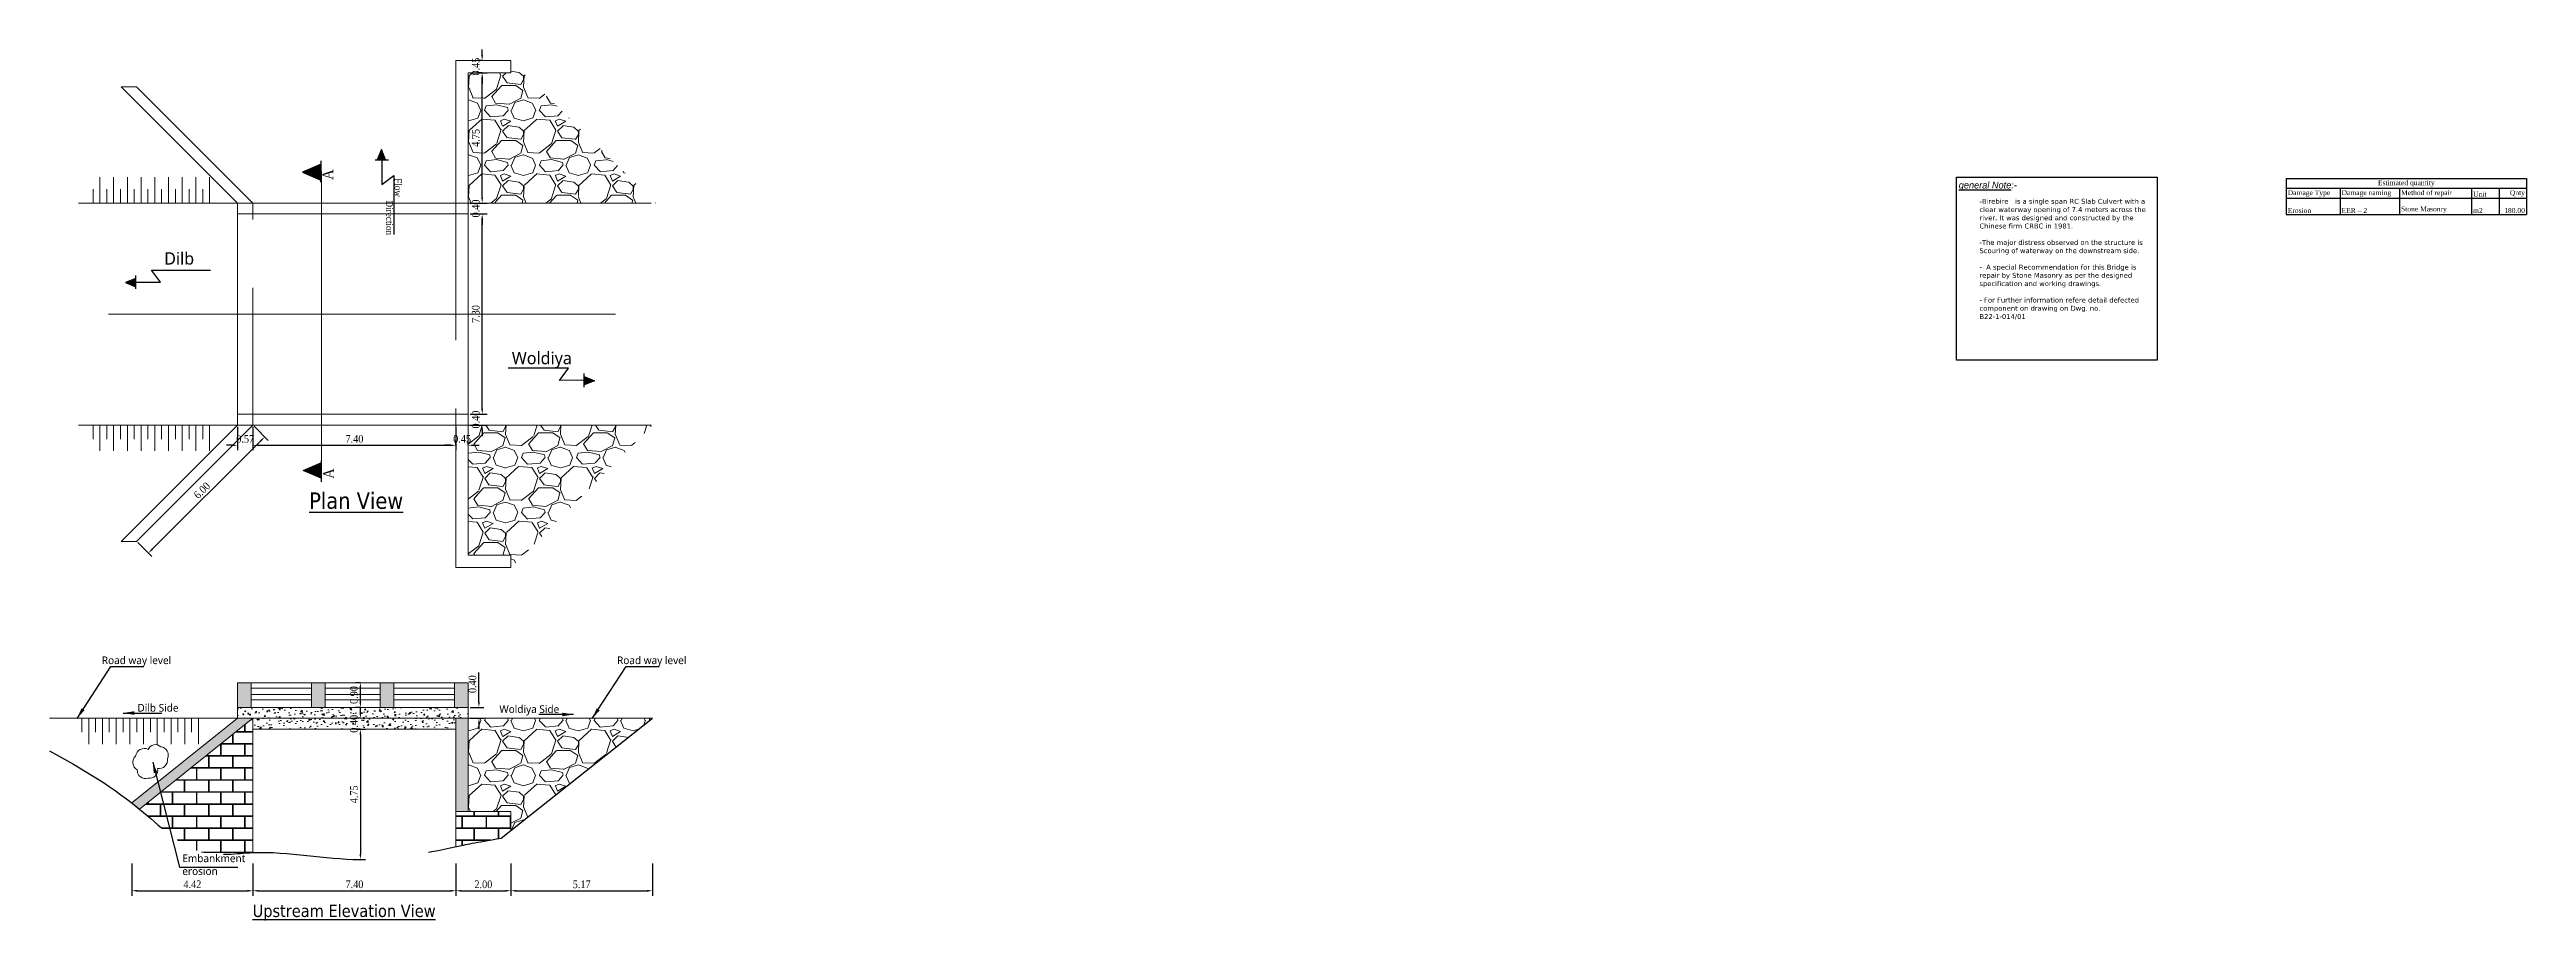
# Model space of a CAD drawing. Header units: inches. Extents: x 47 to 196, y 4 to 73.
# Drawn here: x 47 to 137.3, y 11.4 to 43.1 of the extents above; entities that cross this region are included whole.
import ezdxf

# ---------------------------------------------------------------- set-up
doc = ezdxf.new("R2010")
doc.units = ezdxf.units.IN
doc.header["$MEASUREMENT"] = 0
doc.linetypes.add('CENTER', pattern=[2, 1.25, -0.25, 0.25, -0.25])
doc.linetypes.add('HIDDEN', pattern=[0.375, 0.25, -0.125])
for name, color, linetype, lineweight in [('center line', 251, 'CENTER', 0), ('Damage', 6, 'Continuous', 5), ('dima', 7, 'Continuous', 0), ('hach', 251, 'Continuous', 0), ('hand wall', 5, 'Continuous', 9), ('text', 1, 'Continuous', 0), ('wall', 4, 'Continuous', 13)]:
    doc.layers.add(name, color=color, linetype=linetype, lineweight=lineweight)
for name, color, linetype in [('Direction', 6, 'Continuous'), ('Ground', 3, 'Continuous'), ('Hatch', 8, 'Continuous'), ('SUBSTR', 6, 'Continuous'), ('TEXT2', 7, 'Continuous'), ('TEXTS', 7, 'Continuous')]:
    doc.layers.add(name, color=color, linetype=linetype)
doc.styles.add('BETTY', font='verdana.TTF', dxfattribs={"height": 0.18})
doc.styles.add('ROMANT', font='romant.shx')
doc.styles.get("Standard").update_dxf_attribs({"font": 'GARA.TTF'})
doc.dimstyles.get("Standard").update_dxf_attribs({"dimtxt": 0.28, "dimasz": 0.2, "dimexe": 0.18, "dimexo": 0.0625, "dimgap": 0.09, "dimtad": 1, "dimzin": 0, "dimdsep": 46, "dimtxsty": 'Standard', "dimcen": 0.09, "dimclrd": 253, "dimclre": 23, "dimadec": 0, "dimazin": 0, "dimtfac": 1, "dimtix": 1, "dimtofl": 0, "dimtmove": 0, "dimatfit": 3, "dimfxl": 1, "dimfxlon": 1, "dimtolj": 1, "dimtzin": 0, "dimarcsym": 0})

msp = doc.modelspace()

# ---------------------------------------------------------------- texts
at = {"char_height": 0.18}
for s, insert, width, attachment_point in [('Damage Type', (128.635, 37.772), 1.85185, 7), ('Damage naming', (130.598, 37.772), 2.05556, 7), ('Estimated quantity', (132.959, 38.134), 8.64815, 8), ('Method of repair', (132.765, 37.772), 2.51852, 7), ('Unit', (135.394, 37.772), 0.88889, 7), ('Qnty', (137.283, 37.772), 0.88889, 9), ('Erosion', (128.635, 37.177), 1.85185, 7), ('EER – 2', (130.598, 37.177), 2.05556, 7), ('Stone Masonry ', (132.765, 37.177), 2.51852, 7), ('m2', (135.394, 37.177), 0.88889, 7), ('180.00', (137.283, 37.177), 0.88889, 9)]:
    msp.add_mtext(s, dxfattribs=dict(at, insert=insert, width=width, attachment_point=attachment_point))
at = {"layer": 'hach', "char_height": 0.4, "width": 0.99135, "attachment_point": 1, "rotation": 90}
for insert in [(56.983, 38.387), (57.015, 27.482)]:
    msp.add_mtext('{\\C2;A}', dxfattribs=dict(at, insert=insert))
at = {"layer": 'text', "attachment_point": 1}
for s, insert, char_height, width in [('{\\fSegoe UI|b0|i0|c0|p34;Dilb}', (51.22, 35.745), 0.45, 5.1366), ('{\\fSegoe UI|b0|i0|c0|p34;Woldiya}', (63.893, 32.111), 0.45, 5.1366), ('{\\fSegoe UI|b0|i0|c0|p34;Road way level}', (48.947, 21.002), 0.28, 5.1366), ('{\\fSegoe UI|b0|i0|c0|p34;Road way level}', (67.73, 21.002), 0.28, 5.1366), ('{\\fSegoe UI|b0|i0|c0|p34;Dilb Side}', (50.245, 19.268), 0.28, 5.1366), ('{\\fSegoe UI|b0|i0|c0|p34;Woldiya Side}', (63.44, 19.22), 0.28, 5.1366), ('{\\fSegoe UI|b0|i0|c0|p34;Embankment erosion}', (51.881, 13.777), 0.28, 1.13587)]:
    msp.add_mtext(s, dxfattribs=dict(at, insert=insert, char_height=char_height, width=width))
at = {"layer": 'TEXT2', "insert": (117.397, 37.694), "char_height": 0.18, "width": 6.06611, "attachment_point": 1, "style": 'BETTY'}
msp.add_mtext('-Birebire   is a single span RC Slab Culvert with a clear waterway opening of 7.4 meters across the river. It was designed and constructed by the Chinese firm CRBC in 1981. \\P\\P-The major distress observed on the structure is Scouring of waterway on the downstream side.\\P\\P-  A special Recommendation for this Bridge is repair by Stone Masonry as per the designed specification and working drawings.\\P\\P- For Further information refere detail defected component on drawing on Dwg. no. B22-1-014/01', dxfattribs=at)
at = {"layer": 'TEXT2', "attachment_point": 1}
for s, insert, char_height, width in [('{\\fTahoma|b0|i0|c0|p34;\\LPlan View}', (56.507, 26.985), 0.6, 6.00229), ('{\\fTahoma|b0|i0|c0|p34;\\LUpstream Elevation View}', (54.443, 11.947), 0.45, 9.54985)]:
    msp.add_mtext(s, dxfattribs=dict(at, insert=insert, char_height=char_height, width=width))
at = {"layer": 'TEXTS', "insert": (116.643, 38.323), "char_height": 0.25, "width": 7.90321, "attachment_point": 1, "style": 'ROMANT'}
msp.add_mtext('{\\fAlgerian|b0|i1|c0|p82;\\Lgeneral Note\\l:-}', dxfattribs=at)

# ---------------------------------------------------------------- blocks, each defined once
blk = doc.blocks.new('*D1')
at = {"layer": 'Defpoints', "color": 0}
for p in [(50.039, 15.658), (54.456, 13.845), (54.456, 12.454)]:
    blk.add_point(p, dxfattribs=at)
at = {"layer": 'dima', "color": 23, "lineweight": -2}
for p, q in [((50.039, 13.454), (50.039, 12.274)), ((54.456, 13.454), (54.456, 12.274))]:
    blk.add_line(p, q, dxfattribs=at)
at = {"layer": 'dima', "color": 253, "lineweight": -2}
blk.add_line((50.239, 12.454), (54.256, 12.454), dxfattribs=at)
at = {"layer": 'dima', "color": 253}
for points in [[(50.239, 12.487), (50.239, 12.42), (50.039, 12.454)], [(54.256, 12.487), (54.256, 12.42), (54.456, 12.454)]]:
    blk.add_solid(points, dxfattribs=at)
at = {"layer": 'dima', "color": 0, "insert": (52.248, 12.687), "char_height": 0.28, "attachment_point": 5}
blk.add_mtext('\\A1;4.42', dxfattribs=at)
blk = doc.blocks.new('*D2')
at = {"layer": 'Defpoints', "color": 0}
for p in [(54.456, 13.845), (61.856, 14.062), (61.856, 12.454)]:
    blk.add_point(p, dxfattribs=at)
at = {"layer": 'dima', "color": 23, "lineweight": -2}
for p, q in [((54.456, 13.454), (54.456, 12.274)), ((61.856, 13.454), (61.856, 12.274))]:
    blk.add_line(p, q, dxfattribs=at)
at = {"layer": 'dima', "color": 253, "lineweight": -2}
blk.add_line((54.656, 12.454), (61.656, 12.454), dxfattribs=at)
at = {"layer": 'dima', "color": 253}
for points in [[(54.656, 12.487), (54.656, 12.42), (54.456, 12.454)], [(61.656, 12.487), (61.656, 12.42), (61.856, 12.454)]]:
    blk.add_solid(points, dxfattribs=at)
at = {"layer": 'dima', "color": 0, "insert": (58.156, 12.687), "char_height": 0.28, "attachment_point": 5}
blk.add_mtext('\\A1;7.40', dxfattribs=at)
blk = doc.blocks.new('*D3')
at = {"layer": 'Defpoints', "color": 0}
for p in [(63.856, 14.652), (61.856, 14.062), (63.856, 12.454)]:
    blk.add_point(p, dxfattribs=at)
at = {"layer": 'dima', "color": 23, "lineweight": -2}
for p, q in [((61.856, 13.454), (61.856, 12.274)), ((63.856, 13.454), (63.856, 12.274))]:
    blk.add_line(p, q, dxfattribs=at)
at = {"layer": 'dima', "color": 253, "lineweight": -2}
blk.add_line((62.056, 12.454), (63.656, 12.454), dxfattribs=at)
at = {"layer": 'dima', "color": 253}
for points in [[(62.056, 12.487), (62.056, 12.42), (61.856, 12.454)], [(63.656, 12.487), (63.656, 12.42), (63.856, 12.454)]]:
    blk.add_solid(points, dxfattribs=at)
at = {"layer": 'dima', "color": 0, "insert": (62.856, 12.687), "char_height": 0.28, "attachment_point": 5}
blk.add_mtext('\\A1;2.00', dxfattribs=at)
blk = doc.blocks.new('*D4')
at = {"layer": 'Defpoints', "color": 0}
for p in [(69.024, 18.745), (63.856, 14.652), (69.024, 12.454)]:
    blk.add_point(p, dxfattribs=at)
at = {"layer": 'dima', "color": 23, "lineweight": -2}
for p, q in [((63.856, 13.454), (63.856, 12.274)), ((69.024, 13.454), (69.024, 12.274))]:
    blk.add_line(p, q, dxfattribs=at)
at = {"layer": 'dima', "color": 253, "lineweight": -2}
blk.add_line((64.056, 12.454), (68.824, 12.454), dxfattribs=at)
at = {"layer": 'dima', "color": 253}
for points in [[(64.056, 12.487), (64.056, 12.42), (63.856, 12.454)], [(68.824, 12.487), (68.824, 12.42), (69.024, 12.454)]]:
    blk.add_solid(points, dxfattribs=at)
at = {"layer": 'dima', "color": 0, "insert": (66.44, 12.687), "char_height": 0.28, "attachment_point": 5}
blk.add_mtext('\\A1;5.17', dxfattribs=at)
blk = doc.blocks.new('*D5')
at = {"layer": 'Defpoints', "color": 0}
for p in [(58.156, 18.345), (58.209, 13.596), (58.373, 13.596)]:
    blk.add_point(p, dxfattribs=at)
at = {"layer": 'dima', "color": 23, "lineweight": -2}
for p, q in [((58.219, 18.345), (58.553, 18.345)), ((58.271, 13.596), (58.553, 13.596))]:
    blk.add_line(p, q, dxfattribs=at)
at = {"layer": 'dima', "color": 253, "lineweight": -2}
blk.add_line((58.373, 18.145), (58.373, 13.796), dxfattribs=at)
at = {"layer": 'dima', "color": 253}
for points in [[(58.34, 18.145), (58.406, 18.145), (58.373, 18.345)], [(58.34, 13.796), (58.406, 13.796), (58.373, 13.596)]]:
    blk.add_solid(points, dxfattribs=at)
at = {"layer": 'dima', "color": 0, "insert": (58.139, 15.97), "char_height": 0.28, "attachment_point": 5, "rotation": 90}
blk.add_mtext('\\A1;4.75', dxfattribs=at)
blk = doc.blocks.new('*D6')
at = {"layer": 'Defpoints', "color": 0}
for p in [(58.373, 18.745), (58.373, 18.745), (58.373, 18.345)]:
    blk.add_point(p, dxfattribs=at)
at = {"layer": 'dima', "color": 253, "lineweight": -2}
for p, q in [((58.373, 18.945), (58.373, 19.145)), ((58.373, 18.145), (58.373, 17.945))]:
    blk.add_line(p, q, dxfattribs=at)
at = {"layer": 'dima', "color": 23, "lineweight": -2}
for p, q in [((58.373, 18.745), (58.193, 18.745)), ((58.373, 18.345), (58.193, 18.345))]:
    blk.add_line(p, q, dxfattribs=at)
at = {"layer": 'dima', "color": 253}
for points in [[(58.34, 18.945), (58.406, 18.945), (58.373, 18.745)], [(58.34, 18.145), (58.406, 18.145), (58.373, 18.345)]]:
    blk.add_solid(points, dxfattribs=at)
at = {"layer": 'dima', "color": 0, "insert": (58.14, 18.545), "char_height": 0.28, "attachment_point": 5, "rotation": 90}
blk.add_mtext('\\A1;0.40', dxfattribs=at)
blk = doc.blocks.new('*D7')
at = {"layer": 'Defpoints', "color": 0}
for p in [(58.373, 20.045), (58.373, 20.045), (58.373, 19.145)]:
    blk.add_point(p, dxfattribs=at)
at = {"layer": 'dima', "color": 23, "lineweight": -2}
for p, q in [((58.373, 20.045), (58.193, 20.045)), ((58.373, 19.145), (58.193, 19.145))]:
    blk.add_line(p, q, dxfattribs=at)
at = {"layer": 'dima', "color": 253, "lineweight": -2}
blk.add_line((58.373, 19.345), (58.373, 19.845), dxfattribs=at)
at = {"layer": 'dima', "color": 253}
for points in [[(58.34, 19.845), (58.406, 19.845), (58.373, 20.045)], [(58.34, 19.345), (58.406, 19.345), (58.373, 19.145)]]:
    blk.add_solid(points, dxfattribs=at)
at = {"layer": 'dima', "color": 0, "insert": (58.14, 19.595), "char_height": 0.28, "attachment_point": 5, "rotation": 90}
blk.add_mtext('\\A1;0.90', dxfattribs=at)
blk = doc.blocks.new('*D8')
at = {"layer": 'Defpoints', "color": 0}
for p in [(54.456, 29.443), (54.887, 29.013), (50.214, 25.2)]:
    blk.add_point(p, dxfattribs=at)
at = {"layer": 'dima', "color": 23, "lineweight": -2}
for p, q in [((54.501, 29.399), (55.014, 28.885)), ((50.258, 25.156), (50.771, 24.643))]:
    blk.add_line(p, q, dxfattribs=at)
at = {"layer": 'dima', "color": 253, "lineweight": -2}
blk.add_line((50.785, 24.911), (54.745, 28.871), dxfattribs=at)
at = {"layer": 'dima', "color": 253}
for points in [[(54.722, 28.895), (54.769, 28.848), (54.887, 29.013)], [(50.762, 24.935), (50.809, 24.888), (50.644, 24.77)]]:
    blk.add_solid(points, dxfattribs=at)
at = {"layer": 'dima', "color": 0, "insert": (52.6, 27.056), "char_height": 0.28, "attachment_point": 5, "rotation": 45}
blk.add_mtext('\\A1;6.00', dxfattribs=at)
blk = doc.blocks.new('*D9')
at = {"layer": 'Defpoints', "color": 0}
for p in [(53.891, 29.443), (54.456, 29.443), (54.456, 28.704)]:
    blk.add_point(p, dxfattribs=at)
at = {"layer": 'dima', "color": 23, "lineweight": -2}
for p, q in [((53.891, 29.38), (53.891, 28.524)), ((54.456, 29.38), (54.456, 28.524))]:
    blk.add_line(p, q, dxfattribs=at)
at = {"layer": 'dima', "color": 253, "lineweight": -2}
for p, q in [((53.691, 28.704), (53.491, 28.704)), ((54.656, 28.704), (54.856, 28.704))]:
    blk.add_line(p, q, dxfattribs=at)
at = {"layer": 'dima', "color": 253}
for points in [[(53.691, 28.737), (53.691, 28.671), (53.891, 28.704)], [(54.656, 28.737), (54.656, 28.671), (54.456, 28.704)]]:
    blk.add_solid(points, dxfattribs=at)
at = {"layer": 'dima', "color": 0, "insert": (54.174, 28.937), "char_height": 0.28, "attachment_point": 5}
blk.add_mtext('\\A1;0.57', dxfattribs=at)
blk = doc.blocks.new('*D10')
at = {"layer": 'Defpoints', "color": 0}
for p in [(54.456, 29.443), (61.856, 29.443), (61.856, 28.704)]:
    blk.add_point(p, dxfattribs=at)
at = {"layer": 'dima', "color": 23, "lineweight": -2}
for p, q in [((54.456, 29.38), (54.456, 28.524)), ((61.856, 29.38), (61.856, 28.524))]:
    blk.add_line(p, q, dxfattribs=at)
at = {"layer": 'dima', "color": 253, "lineweight": -2}
blk.add_line((54.656, 28.704), (61.656, 28.704), dxfattribs=at)
at = {"layer": 'dima', "color": 253}
for points in [[(54.656, 28.737), (54.656, 28.671), (54.456, 28.704)], [(61.656, 28.737), (61.656, 28.671), (61.856, 28.704)]]:
    blk.add_solid(points, dxfattribs=at)
at = {"layer": 'dima', "color": 0, "insert": (58.156, 28.937), "char_height": 0.28, "attachment_point": 5}
blk.add_mtext('\\A1;7.40', dxfattribs=at)
blk = doc.blocks.new('*D11')
at = {"layer": 'Defpoints', "color": 0}
for p in [(62.306, 29.843), (62.813, 29.843), (62.306, 29.443)]:
    blk.add_point(p, dxfattribs=at)
at = {"layer": 'dima', "color": 23, "lineweight": -2}
for p, q in [((62.369, 29.843), (62.993, 29.843)), ((62.369, 29.443), (62.993, 29.443))]:
    blk.add_line(p, q, dxfattribs=at)
at = {"layer": 'dima', "color": 253, "lineweight": -2}
for p, q in [((62.813, 30.043), (62.813, 30.243)), ((62.813, 29.243), (62.813, 29.043))]:
    blk.add_line(p, q, dxfattribs=at)
at = {"layer": 'dima', "color": 253}
for points in [[(62.78, 30.043), (62.846, 30.043), (62.813, 29.843)], [(62.78, 29.243), (62.846, 29.243), (62.813, 29.443)]]:
    blk.add_solid(points, dxfattribs=at)
at = {"layer": 'dima', "color": 0, "insert": (62.58, 29.643), "char_height": 0.28, "attachment_point": 5, "rotation": 90}
blk.add_mtext('\\A1;0.40', dxfattribs=at)
blk = doc.blocks.new('*D12')
at = {"layer": 'Defpoints', "color": 0}
for p in [(62.306, 37.143), (62.813, 37.143), (62.306, 29.843)]:
    blk.add_point(p, dxfattribs=at)
at = {"layer": 'dima', "color": 23, "lineweight": -2}
for p, q in [((62.369, 37.143), (62.993, 37.143)), ((62.369, 29.843), (62.993, 29.843))]:
    blk.add_line(p, q, dxfattribs=at)
at = {"layer": 'dima', "color": 253, "lineweight": -2}
blk.add_line((62.813, 30.043), (62.813, 36.943), dxfattribs=at)
at = {"layer": 'dima', "color": 253}
for points in [[(62.78, 36.943), (62.846, 36.943), (62.813, 37.143)], [(62.78, 30.043), (62.846, 30.043), (62.813, 29.843)]]:
    blk.add_solid(points, dxfattribs=at)
at = {"layer": 'dima', "color": 0, "insert": (62.58, 33.493), "char_height": 0.28, "attachment_point": 5, "rotation": 90}
blk.add_mtext('\\A1;7.30', dxfattribs=at)
blk = doc.blocks.new('*D13')
at = {"layer": 'Defpoints', "color": 0}
for p in [(62.306, 37.543), (62.306, 37.143), (62.813, 37.543)]:
    blk.add_point(p, dxfattribs=at)
at = {"layer": 'dima', "color": 253, "lineweight": -2}
for p, q in [((62.813, 37.743), (62.813, 37.943)), ((62.813, 36.943), (62.813, 36.743))]:
    blk.add_line(p, q, dxfattribs=at)
at = {"layer": 'dima', "color": 23, "lineweight": -2}
for p, q in [((62.369, 37.543), (62.993, 37.543)), ((62.369, 37.143), (62.993, 37.143))]:
    blk.add_line(p, q, dxfattribs=at)
at = {"layer": 'dima', "color": 253}
for points in [[(62.78, 37.743), (62.846, 37.743), (62.813, 37.543)], [(62.78, 36.943), (62.846, 36.943), (62.813, 37.143)]]:
    blk.add_solid(points, dxfattribs=at)
at = {"layer": 'dima', "color": 0, "insert": (62.58, 37.343), "char_height": 0.28, "attachment_point": 5, "rotation": 90}
blk.add_mtext('\\A1;0.40', dxfattribs=at)
blk = doc.blocks.new('*D14')
at = {"layer": 'Defpoints', "color": 0}
for p in [(62.306, 42.293), (62.813, 42.293), (62.306, 37.543)]:
    blk.add_point(p, dxfattribs=at)
at = {"layer": 'dima', "color": 23, "lineweight": -2}
for p, q in [((62.369, 42.293), (62.993, 42.293)), ((62.369, 37.543), (62.993, 37.543))]:
    blk.add_line(p, q, dxfattribs=at)
at = {"layer": 'dima', "color": 253, "lineweight": -2}
blk.add_line((62.813, 37.743), (62.813, 42.093), dxfattribs=at)
at = {"layer": 'dima', "color": 253}
for points in [[(62.78, 42.093), (62.846, 42.093), (62.813, 42.293)], [(62.78, 37.743), (62.846, 37.743), (62.813, 37.543)]]:
    blk.add_solid(points, dxfattribs=at)
at = {"layer": 'dima', "color": 0, "insert": (62.579, 39.918), "char_height": 0.28, "attachment_point": 5, "rotation": 90}
blk.add_mtext('\\A1;4.75', dxfattribs=at)
blk = doc.blocks.new('*D34')
at = {"layer": 'Defpoints', "color": 0}
for p in [(62.813, 42.743), (62.813, 42.743), (62.813, 42.293)]:
    blk.add_point(p, dxfattribs=at)
at = {"layer": 'dima', "color": 23, "lineweight": -2}
for p, q in [((62.813, 42.743), (62.633, 42.743)), ((62.813, 42.293), (62.633, 42.293))]:
    blk.add_line(p, q, dxfattribs=at)
at = {"layer": 'dima', "color": 253, "lineweight": -2}
for p, q in [((62.813, 42.943), (62.813, 43.143)), ((62.813, 42.093), (62.813, 41.893))]:
    blk.add_line(p, q, dxfattribs=at)
at = {"layer": 'dima', "color": 253}
for points in [[(62.78, 42.943), (62.846, 42.943), (62.813, 42.743)], [(62.78, 42.093), (62.846, 42.093), (62.813, 42.293)]]:
    blk.add_solid(points, dxfattribs=at)
at = {"layer": 'dima', "color": 0, "insert": (62.579, 42.518), "char_height": 0.28, "attachment_point": 5, "rotation": 90}
blk.add_mtext('\\A1;0.45', dxfattribs=at)
blk = doc.blocks.new('*D35')
at = {"layer": 'Defpoints', "color": 0}
for p in [(61.856, 28.704), (62.306, 28.704), (62.306, 28.704)]:
    blk.add_point(p, dxfattribs=at)
at = {"layer": 'dima', "color": 253, "lineweight": -2}
for p, q in [((61.656, 28.704), (61.456, 28.704)), ((62.506, 28.704), (62.706, 28.704))]:
    blk.add_line(p, q, dxfattribs=at)
at = {"layer": 'dima', "color": 23, "lineweight": -2}
for p, q in [((61.856, 28.704), (61.856, 28.884)), ((62.306, 28.704), (62.306, 28.884))]:
    blk.add_line(p, q, dxfattribs=at)
at = {"layer": 'dima', "color": 253}
for points in [[(61.656, 28.737), (61.656, 28.671), (61.856, 28.704)], [(62.506, 28.737), (62.506, 28.671), (62.306, 28.704)]]:
    blk.add_solid(points, dxfattribs=at)
at = {"layer": 'dima', "color": 0, "insert": (62.081, 28.937), "char_height": 0.28, "attachment_point": 5}
blk.add_mtext('\\A1;0.45', dxfattribs=at)
blk = doc.blocks.new('*D36')
at = {"layer": 'Defpoints', "color": 0}
for p in [(62.306, 19.145), (62.694, 19.145), (62.306, 18.745)]:
    blk.add_point(p, dxfattribs=at)
at = {"layer": 'dima', "color": 253, "lineweight": -2}
for p, q in [((62.694, 19.345), (62.694, 20.414)), ((62.694, 18.545), (62.694, 18.345))]:
    blk.add_line(p, q, dxfattribs=at)
at = {"layer": 'dima', "color": 23, "lineweight": -2}
for p, q in [((62.369, 19.145), (62.874, 19.145)), ((62.369, 18.745), (62.874, 18.745))]:
    blk.add_line(p, q, dxfattribs=at)
at = {"layer": 'dima', "color": 253}
for points in [[(62.661, 19.345), (62.727, 19.345), (62.694, 19.145)], [(62.661, 18.545), (62.727, 18.545), (62.694, 18.745)]]:
    blk.add_solid(points, dxfattribs=at)
at = {"layer": 'dima', "color": 0, "insert": (62.461, 19.991), "char_height": 0.28, "attachment_point": 5, "rotation": 90}
blk.add_mtext('\\A1;0.40', dxfattribs=at)
blk = doc.blocks.new('A$C5F6E7CE3')
at = {"layer": 'text'}
h = blk.add_hatch(color=256, dxfattribs=at)
h.set_gradient(color1=(0, 0, 255), one_color=1, tint=1)
h.paths.add_polyline_path([(0.076, 2.904), (0.38, 2.903), (0.229, 3.286)])
at = {"layer": 'Direction', "color": 6, "linetype": 'Continuous', "ltscale": 10}
blk.add_line((0, 2.904), (0.49, 2.903), dxfattribs=at)
at = {"layer": 'Direction', "color": 4, "linetype": 'Continuous', "ltscale": 10}
for p, q in [((0.229, 3.286), (0.076, 2.904)), ((0.38, 2.903), (0.229, 3.286))]:
    blk.add_line(p, q, dxfattribs=at)
at = {"layer": 'Direction', "color": 6, "linetype": 'Continuous'}
for p, q in [((0.245, 3.032), (0.243, 2.008)), ((0.243, 2.008), (0.688, 2.334)), ((0.688, 2.334), (0.688, 0.182))]:
    blk.add_line(p, q, dxfattribs=at)
at = {"layer": 'text', "char_height": 0.2515, "width": 5.1366, "attachment_point": 1, "rotation": 270}
for s, insert in [('Flow ', (0.967, 2.238)), ('Direction', (0.652, 1.422))]:
    blk.add_mtext(s, dxfattribs=dict(at, insert=insert))

# ---------------------------------------------------------------- dimensions: what is measured, and where the dimension line sits
at = {"layer": 'dima'}
for base, p1, p2, picture, middle in [((62.813, 42.743), (62.813, 42.293), (62.813, 42.743), '*D34', (62.579, 42.518)), ((62.813, 42.293), (62.306, 37.543), (62.306, 42.293), '*D14', (62.579, 39.918)), ((62.813, 37.543), (62.306, 37.143), (62.306, 37.543), '*D13', (62.58, 37.343)), ((62.813, 37.143), (62.306, 29.843), (62.306, 37.143), '*D12', (62.58, 33.493)), ((62.813, 29.843), (62.306, 29.443), (62.306, 29.843), '*D11', (62.58, 29.643)), ((58.373, 20.045), (58.373, 19.145), (58.373, 20.045), '*D7', (58.14, 19.595)), ((58.373, 18.745), (58.373, 18.345), (58.373, 18.745), '*D6', (58.14, 18.545)), ((58.373, 13.596), (58.156, 18.345), (58.209, 13.596), '*D5', (58.139, 15.97))]:
    dim = msp.add_linear_dim(base=base, p1=p1, p2=p2, angle=90, dimstyle='Standard', dxfattribs=at)
    dim.commit()
    dim.dimension.update_dxf_attribs({"geometry": picture, "text_midpoint": middle})
dim = msp.add_aligned_dim(p1=(50.214, 25.2), p2=(54.456, 29.443), distance=-0.608, dimstyle='Standard', dxfattribs=at)
dim.commit()
dim.dimension.update_dxf_attribs({"geometry": '*D8', "text_midpoint": (52.6, 27.056)})
for base, p1, p2, picture, middle in [((54.4564, 28.7039), (53.8907, 29.4428), (54.4564, 29.4428), '*D9', (54.1735, 28.9374)), ((61.856, 28.704), (54.456, 29.443), (61.856, 29.443), '*D10', (58.156, 28.937)), ((62.306, 28.704), (61.856, 28.704), (62.306, 28.704), '*D35', (62.081, 28.937)), ((69.024, 12.454), (63.856, 14.652), (69.024, 18.745), '*D4', (66.44, 12.687)), ((54.456, 12.454), (50.039, 15.658), (54.456, 13.845), '*D1', (52.248, 12.687)), ((63.856, 12.454), (61.856, 14.062), (63.856, 14.652), '*D3', (62.856, 12.687)), ((61.856, 12.454), (54.456, 13.845), (61.856, 14.062), '*D2', (58.156, 12.687))]:
    dim = msp.add_linear_dim(base=base, p1=p1, p2=p2, dimstyle='Standard', dxfattribs=at)
    dim.commit()
    dim.dimension.update_dxf_attribs({"geometry": picture, "text_midpoint": middle})
dim = msp.add_linear_dim(base=(62.694, 19.145), p1=(62.306, 18.745), p2=(62.306, 19.145), angle=90, dimstyle='Standard', dxfattribs=at)
dim.commit()
dim.dimension.update_dxf_attribs({"geometry": '*D36', "text_midpoint": (62.694, 19.991), "dimtype": 160})

# ---------------------------------------------------------------- hatches: boundary and pattern name
at = {"layer": 'hach'}
h = msp.add_hatch(dxfattribs=at)
h.set_pattern_fill('GRAVEL', color=256, scale=2, style=0)
h.set_pattern_definition([(228.0128, (63.74638, 38.9113), (-15.9999965, -18.0000027), [0.26907, -26.63818]), (184.9697, (63.56638, 38.7113), (24.0000021, 1.9999826), [0.461736, -45.71185]), (132.5104, (63.10638, 38.6713), (19.9999814, -22.0000173), [0.32558, -32.23206]), (267.2737, (62.32638, 38.1713), (1.999992, 40.0000006), [0.420476, -41.627116]), (292.8337, (62.30638, 37.7513), (-10.0000198, 23.9999928), [0.41231, -40.81875]), (357.2737, (62.46638, 37.3713), (-40.0000006, 1.999992), [0.420476, -41.627116]), (37.6942, (62.88638, 37.3513), (-26.0000147, -19.9999808), [0.55606, -55.0497]), (72.2553, (63.32638, 37.6913), (14.0000215, 43.99999246), [0.524976, -51.97264]), (121.4296, (63.48638, 38.1913), (-16.0000165, 25.9999901), [0.4219, -41.76815]), (175.2364, (63.26638, 38.5513), (22.000002, -1.999983), [0.48166, -23.60153]), (222.3974, (62.78638, 38.5913), (-24.0000147, -21.99998416), [0.622896, -61.66675]), (138.814, (64.30638, 38.1513), (-14.000006, 11.9999946), [0.2126, -21.04769]), (171.4692, (64.14638, 38.2913), (25.9999966, -4.0000158), [0.40447, -40.04302]), (225, (63.7464, 38.3513), (-2e-16, -2), [0.28284, -2.5456]), (203.1986, (63.60638, 38.5913), (9.999999, 4.000003), [0.15232, -15.07923]), (291.8014, (63.46638, 38.5313), (-2, 6), [0.2154, -10.55492]), (30.964, (63.54638, 38.3313), (5.999996, 4.000005), [0.34986, -11.31205]), (161.565, (63.8464, 38.5113), (4, -1.999997), [0.25298, -6.07157]), (16.3895, (62.30638, 38.5313), (20.0000044, 5.9999854), [0.3544, -35.08569]), (70.3462, (62.64638, 38.6313), (-7.9999905, -22.0000043), [0.29732, -29.43482]), (293.1986, (63.84638, 38.9113), (-4.000003, 9.999999), [0.30463, -14.92692]), (343.6105, (63.96638, 38.6313), (-20.0000044, 5.9999854), [0.3544, -35.08569]), (339.444, (62.30638, 37.2913), (-10.0000037, 3.999992), [0.34176, -16.74625]), (294.7751, (62.62638, 37.1713), (-9.9999844, 22.0000068), [0.28636, -28.34929]), (66.8014, (63.86638, 36.9113), (4.000003, 9.9999995), [0.30463, -14.92692]), (17.354, (63.98638, 37.1913), (-26.000004, -7.999989), [0.33526, -33.19085]), (69.444, (62.88638, 36.9113), (-3.999992, -10.000004), [0.17088, -16.91713]), (101.31, (63.74638, 36.9113), (-1.999995, 8.000002), [0.10198, -10.09606]), (165.964, (63.7264, 37.0113), (6, -1.999996), [0.4123, -7.8339]), (186.009, (63.32638, 37.1113), (19.9999995, 1.9999986), [0.3821, -37.82785]), (303.69, (63.5464, 38.1513), (-2.000003, 4), [0.28844, -6.92266]), (353.1572, (63.70638, 37.9113), (33.9999987, -4.000016), [0.50359, -49.855126]), (60.9454, (64.20638, 37.8513), (-8, -14.000001), [0.20591, -20.38535]), (90, (64.3064, 38.0313), (-2, 2), [0.12, -1.88]), (120.2564, (63.28638, 37.1713), (7.9999898, -14.000005), [0.27785, -27.50704]), (48.0128, (63.14638, 37.4113), (15.9999965, 18.0000027), [0.53814, -26.3691]), (0, (63.5064, 37.8113), (2, 2), [0.52, -1.48]), (325.3048, (64.02638, 37.8113), (-19.9999885, 14.0000172), [0.31623, -31.30655]), (254.0546, (64.28638, 37.6313), (-2, -8), [0.2912, -14.26902]), (207.646, (64.20638, 37.3513), (-37.9999916, -20.0000154), [0.47413, -46.93895]), (175.4261, (63.78638, 37.1313), (-26.0000011, 1.9999896), [0.5016, -49.65815])])
h.paths.add_polyline_path([(63.856, 42.743), (63.856, 42.293), (62.306, 42.293), (62.306, 37.543), (69.132, 37.543)])
h.paths.add_polyline_path([(62.341, 36.911), (62.341, 37.774), (62.798, 37.774), (62.798, 36.911)], flags=9)
h.paths.add_polyline_path([(62.34, 39.489), (62.34, 40.347), (62.798, 40.347), (62.798, 39.489)], flags=24)
h.paths.add_polyline_path([(62.34, 42.091), (62.34, 42.945), (62.798, 42.945), (62.798, 42.091)], flags=9)
h = msp.add_hatch(dxfattribs=at)
h.set_pattern_fill('GRAVEL', color=256, scale=2, style=0)
h.set_pattern_definition([(228.0128, (63.09422, 26.24282), (-15.9999965, -18.0000027), [0.26907, -26.63818]), (184.9697, (62.91422, 26.04282), (24.0000021, 1.9999826), [0.461736, -45.71185]), (132.5104, (62.45422, 26.00282), (19.9999814, -22.0000173), [0.32558, -32.23206]), (267.2737, (61.67422, 25.50282), (1.999992, 40.0000006), [0.420476, -41.627116]), (292.8337, (61.65422, 25.08282), (-10.0000198, 23.9999928), [0.41231, -40.818746]), (357.2737, (61.81422, 24.70282), (-40.0000006, 1.999992), [0.420476, -41.627116]), (37.6942, (62.23422, 24.68282), (-26.0000147, -19.9999808), [0.55606, -55.0497]), (72.2553, (62.67422, 25.02282), (14.0000215, 43.99999246), [0.524976, -51.97264]), (121.4296, (62.83422, 25.52282), (-16.0000165, 25.9999901), [0.4219, -41.76815]), (175.2364, (62.61422, 25.88282), (22.000002, -1.999983), [0.48166, -23.60153]), (222.3974, (62.13422, 25.92282), (-24.0000147, -21.99998416), [0.622896, -61.66675]), (138.814, (63.65422, 25.48282), (-14.000006, 11.9999946), [0.2126, -21.04769]), (171.4692, (63.49422, 25.62282), (25.9999966, -4.0000158), [0.40447, -40.04302]), (225, (63.0942, 25.6828), (-2e-16, -2), [0.28284, -2.5456]), (203.1986, (62.95422, 25.92282), (9.999999, 4.000003), [0.15232, -15.07923]), (291.8014, (62.81422, 25.8628), (-2, 6), [0.2154, -10.55492]), (30.964, (62.89422, 25.6628), (5.999996, 4.000005), [0.34986, -11.31205]), (161.565, (63.1942, 25.8428), (4, -1.999997), [0.25298, -6.07157]), (16.3895, (61.65422, 25.86282), (20.0000044, 5.9999854), [0.3544, -35.08569]), (70.3462, (61.99422, 25.96282), (-7.9999905, -22.0000043), [0.29732, -29.43482]), (293.1986, (63.19422, 26.24282), (-4.000003, 9.999999), [0.30463, -14.92692]), (343.6105, (63.31422, 25.96282), (-20.0000044, 5.9999854), [0.3544, -35.08569]), (339.444, (61.65422, 24.62282), (-10.0000037, 3.999992), [0.34176, -16.74625]), (294.7751, (61.97422, 24.50282), (-9.9999844, 22.0000068), [0.28636, -28.34929]), (66.8014, (63.21422, 24.24282), (4.000003, 9.9999995), [0.30463, -14.92692]), (17.354, (63.33422, 24.52282), (-26.000004, -7.999989), [0.33526, -33.19085]), (69.444, (62.23422, 24.24282), (-3.999992, -10.0000037), [0.17088, -16.91713]), (101.31, (63.09422, 24.2428), (-1.999995, 8.000002), [0.10198, -10.09606]), (165.964, (63.0742, 24.3428), (6, -1.999996), [0.4123, -7.8339]), (186.009, (62.67422, 24.44282), (19.9999995, 1.9999986), [0.3821, -37.82785]), (303.69, (62.8942, 25.4828), (-2.000003, 4), [0.28844, -6.92266]), (353.1572, (63.05422, 25.24282), (33.9999987, -4.000016), [0.50359, -49.855126]), (60.9454, (63.55422, 25.18282), (-8, -14.000001), [0.20591, -20.38535]), (90, (63.6542, 25.3628), (-2, 2), [0.12, -1.88]), (120.2564, (62.63422, 24.50282), (7.9999898, -14.000005), [0.27785, -27.50704]), (48.0128, (62.49422, 24.74282), (15.9999965, 18.0000027), [0.53814, -26.3691]), (0, (62.8542, 25.1428), (2, 2), [0.52, -1.48]), (325.3048, (63.37422, 25.14282), (-19.9999885, 14.0000172), [0.31623, -31.30655]), (254.0546, (63.63422, 24.96282), (-2, -8), [0.2912, -14.26902]), (207.646, (63.55422, 24.68282), (-37.9999916, -20.0000154), [0.47413, -46.93895]), (175.4261, (63.13422, 24.46282), (-26.0000011, 1.9999896), [0.5016, -49.65815])])
h.paths.add_polyline_path([(69.024, 29.443), (62.306, 29.443), (62.306, 24.693), (63.856, 24.693), (63.856, 24.243)])
h.paths.add_polyline_path([(62.341, 29.211), (62.341, 30.074), (62.798, 30.074), (62.798, 29.211)], flags=9)
h.paths.add_polyline_path([(61.654, 29.176), (62.509, 29.176), (62.509, 28.719), (61.654, 28.719)], flags=9)
h = msp.add_hatch(dxfattribs=at)
h.set_pattern_fill('AR-SAND', color=256, scale=0.098, style=0)
h.set_pattern_definition([(37.5, (53.8907, 19.14493), (-0.0061733, 0.1888287), [0, -0.14896, 0, -0.1666, 0, -0.15925]), (7.5, (53.8907, 19.14493), (0.173438, 0.27657), [0, -0.08036, 0, -0.13426, 0, -0.05145]), (327.5, (53.77015, 19.14493), (0.305186, 0.0005546), [0, -0.049, 0, -0.1764, 0, -0.2303]), (317.5, (53.77015, 19.14493), (0.2946004, 0.086012), [0, -0.0245, 0, -0.11564, 0, -0.1323])])
h.paths.add_polyline_path([(53.891, 19.145), (54.391, 19.145), (54.391, 20.045), (53.891, 20.045)])
h.paths.add_polyline_path([(56.591, 19.145), (57.091, 19.145), (57.091, 20.045), (56.591, 20.045)])
h.paths.add_polyline_path([(59.591, 20.045), (59.091, 20.045), (59.091, 19.145), (59.591, 19.145)])
h.paths.add_polyline_path([(62.306, 20.045), (61.806, 20.045), (61.806, 19.145), (62.306, 19.145)])
h.paths.add_polyline_path([(57.927, 19.192), (57.927, 19.998), (58.353, 19.998), (58.353, 19.192)], flags=9)
h = msp.add_hatch(dxfattribs=at)
h.set_pattern_fill('AR-CONC', color=256, scale=0.075, style=0)
h.set_pattern_definition([(50, (53.8907, 18.34493), (0.537945, -0.047064), [0.05625, -0.61875]), (355, (53.8907, 18.3449), (-0.104064, 0.564144), [0.045, -0.495]), (100.4514, (53.9355, 18.341), (0.433882, 0.51708), [0.047805, -0.525857]), (46.184, (53.8907, 18.4949), (0.80043, -0.12414), [0.084375, -0.928125]), (96.636, (53.9574, 18.4846), (0.701, 0.73059), [0.07171, -0.788785]), (351.184, (53.8907, 18.4949), (0.701, 0.73059), [0.0675, -0.7425]), (21, (53.9657, 18.45743), (0.44768, -0.301964), [0.05625, -0.61875]), (326, (53.9657, 18.4574), (0.182486, 0.543863), [0.045, -0.495]), (71.4514, (54.003, 18.43226), (0.630167, 0.241898), [0.047805, -0.525857]), (37.5, (53.8907, 18.34493), (0.00912, 0.2496704), [0, -0.489, 0, -0.5025, 0, -0.496875]), (7.5, (53.8907, 18.34493), (0.197302, 0.295809), [0, -0.2865, 0, -0.47775, 0, -0.189375]), (327.5, (53.72344, 18.34493), (0.400367, -0.016916), [0, -0.1875, 0, -0.585, 0, -0.77625]), (317.5, (53.64844, 18.34493), (0.43739, 0.075079), [0, -0.24375, 0, -0.3885, 0, -0.55125])])
h.paths.add_polyline_path([(54.456, 18.745), (54.456, 18.345), (61.856, 18.345), (61.856, 18.745)])
h.paths.add_polyline_path([(53.891, 19.145), (53.891, 18.745), (62.306, 18.745), (62.306, 19.145)])
h = msp.add_hatch(dxfattribs=at)
h.set_pattern_fill('AR-SAND', color=256, scale=0.055, style=0)
h.set_pattern_definition([(37.5, (49.64805, 15.34493), (-0.00346463, 0.1059753), [0, -0.0836, 0, -0.0935, 0, -0.089375]), (7.5, (49.64805, 15.34493), (0.0973377, 0.155218), [0, -0.0451, 0, -0.07535, 0, -0.028875]), (327.5, (49.5804, 15.34493), (0.1712778, 0.00031125), [0, -0.0275, 0, -0.099, 0, -0.12925]), (317.5, (49.5804, 15.34493), (0.165337, 0.0482722), [0, -0.01375, 0, -0.0649, 0, -0.07425])])
h.paths.add_polyline_path([(62.306, 18.345), (61.856, 18.345), (61.856, 15.345), (62.306, 15.345)])
h.paths.add_polyline_path([(62.306, 18.745), (61.856, 18.745), (61.856, 18.345), (62.306, 18.345)])
h.paths.add_polyline_path([(50.039, 15.658), (50.137, 15.581), (50.256, 15.486), (50.322, 15.432), (54.456, 18.745), (53.891, 18.745)])
h = msp.add_hatch(dxfattribs=at)
h.set_pattern_fill('AR-B816C', color=256, scale=0.055, style=0)
h.set_pattern_definition([(0, (50.21374, 13.84493), (0.44, 0.44), [0.859375, -0.020625]), (0, (49.77374, 13.86555), (0.44, 0.44), [0.859375, -0.020625]), (90, (50.21374, 13.84493), (-0.44, 0.44), [-0.460625, 0.419375]), (90, (50.1931, 13.84493), (-0.44, 0.44), [-0.460625, 0.419375])])
h.paths.add_polyline_path([(50.322, 15.432), (50.406, 15.363), (50.567, 15.227), (50.728, 15.089), (50.888, 14.95), (51.048, 14.812), (51.209, 14.676), (51.371, 14.544), (51.534, 14.418), (51.7, 14.299), (51.868, 14.189), (52.039, 14.089), (52.214, 14.001), (52.392, 13.927), (52.575, 13.867), (52.674, 13.845), (54.456, 13.845), (54.456, 18.745)])
h.paths.add_polyline_path([(61.856, 14.062), (61.874, 14.066), (61.965, 14.086), (62.059, 14.106), (62.158, 14.127), (62.266, 14.149), (62.386, 14.173), (62.52, 14.199), (62.671, 14.227), (62.843, 14.259), (63.037, 14.293), (63.256, 14.331), (63.505, 14.374), (63.856, 14.652), (63.856, 15.345), (61.856, 15.345)])
h = msp.add_hatch(dxfattribs=at)
h.set_pattern_fill('GRAVEL', color=256, scale=2, style=0)
h.set_pattern_definition([(228.0128, (63.74638, 16.65216), (-15.9999965, -18.0000027), [0.26907, -26.63818]), (184.9697, (63.56638, 16.45216), (24.0000021, 1.9999826), [0.461736, -45.71185]), (132.5104, (63.10638, 16.41216), (19.9999814, -22.0000173), [0.32558, -32.23206]), (267.2737, (62.32638, 15.91216), (1.999992, 40.0000006), [0.42048, -41.62712]), (292.8337, (62.30638, 15.49216), (-10.0000198, 23.9999928), [0.41231, -40.81875]), (357.2737, (62.46638, 15.11216), (-40.0000006, 1.999992), [0.42048, -41.62712]), (37.6942, (62.88638, 15.09216), (-26.0000147, -19.9999808), [0.55606, -55.0497]), (72.2553, (63.32638, 15.43216), (14.0000215, 43.9999925), [0.524976, -51.97264]), (121.4296, (63.48638, 15.93216), (-16.0000165, 25.9999901), [0.4219, -41.76815]), (175.2364, (63.26638, 16.29216), (22.000002, -1.999983), [0.48166, -23.60153]), (222.3974, (62.78638, 16.33216), (-24.0000147, -21.99998416), [0.622896, -61.66675]), (138.814, (64.30638, 15.89216), (-14.000006, 11.9999946), [0.2126, -21.04769]), (171.4692, (64.14638, 16.03216), (25.9999966, -4.0000158), [0.40447, -40.04302]), (225, (63.7464, 16.0922), (-2e-16, -2), [0.28284, -2.5456]), (203.1986, (63.60638, 16.33216), (10, 4.000003), [0.15232, -15.07923]), (291.8014, (63.46638, 16.27216), (-2, 6), [0.2154, -10.55492]), (30.964, (63.54638, 16.07216), (5.999996, 4.000005), [0.34986, -11.31205]), (161.565, (63.8464, 16.25216), (4, -2), [0.25298, -6.07157]), (16.3895, (62.30638, 16.27216), (20.0000044, 5.9999854), [0.3544, -35.08569]), (70.3462, (62.64638, 16.37216), (-7.9999905, -22.0000043), [0.29732, -29.43482]), (293.1986, (63.84638, 16.65216), (-4.000003, 10), [0.30463, -14.92692]), (343.6105, (63.96638, 16.37216), (-20.0000044, 5.9999854), [0.3544, -35.08569]), (339.444, (62.30638, 15.03216), (-10.000004, 3.999992), [0.34176, -16.74625]), (294.775, (62.62638, 14.91216), (-9.9999844, 22.0000068), [0.28636, -28.34929]), (66.8014, (63.86638, 14.65216), (4.000003, 9.999999), [0.30463, -14.92692]), (17.354, (63.98638, 14.93216), (-26.000004, -7.999989), [0.33526, -33.19085]), (69.444, (62.88638, 14.65216), (-3.999992, -10.000004), [0.17088, -16.91713]), (101.31, (63.74638, 14.65216), (-1.999995, 8.000002), [0.10198, -10.09606]), (165.964, (63.7264, 14.75216), (6, -1.999996), [0.4123, -7.8339]), (186.009, (63.32638, 14.85216), (19.9999995, 1.9999986), [0.3821, -37.82785]), (303.69, (63.5464, 15.89216), (-2.000003, 4), [0.28844, -6.92266]), (353.1572, (63.70638, 15.65216), (33.9999987, -4.000016), [0.50359, -49.855126]), (60.9454, (64.20638, 15.59216), (-8, -14.000001), [0.20591, -20.38535]), (90, (64.3064, 15.7722), (-2, 2), [0.12, -1.88]), (120.2564, (63.28638, 14.91216), (7.9999898, -14.000005), [0.27785, -27.50704]), (48.0128, (63.14638, 15.15216), (15.9999965, 18.0000027), [0.53814, -26.3691]), (0, (63.5064, 15.5522), (2, 2), [0.52, -1.48]), (325.3048, (64.02638, 15.55216), (-19.9999885, 14.0000172), [0.31623, -31.30655]), (254.0546, (64.28638, 15.37216), (-2, -8), [0.2912, -14.26902]), (207.646, (64.20638, 15.09216), (-37.9999916, -20.0000154), [0.47413, -46.93895]), (175.4261, (63.78638, 14.87216), (-26.0000011, 1.9999896), [0.5016, -49.65815])])
h.paths.add_polyline_path([(62.306, 15.345), (63.856, 15.345), (63.856, 14.652), (69.024, 18.745), (62.306, 18.745), (62.306, 18.345)])
at = {"layer": 'text'}
h = msp.add_hatch(color=256, dxfattribs=at)
h.set_gradient(color1=(0, 0, 255), one_color=1, tint=1)
h.paths.add_polyline_path([(50.186, 34.485), (50.187, 34.788), (49.804, 34.638)])
h = msp.add_hatch(color=256, dxfattribs=at)
h.set_gradient(color1=(0, 0, 255), one_color=1, tint=1)
h.paths.add_polyline_path([(66.912, 31.059), (66.53, 31.21), (66.53, 30.906)])
at = {"layer": 'wall'}
h = msp.add_hatch(color=256, dxfattribs=at)
h.set_gradient(color1=(0, 0, 255), one_color=1, tint=1, name='INVCYLINDER')
h.paths.add_polyline_path([(56.258, 38.664), (56.936, 38.373), (56.937, 38.956)])
h = msp.add_hatch(color=256, dxfattribs=at)
h.set_gradient(color1=(0, 0, 255), one_color=1, tint=1, name='INVCYLINDER')
h.paths.add_polyline_path([(56.951, 27.482), (56.952, 28.064), (56.273, 27.772)])

# ---------------------------------------------------------------- linework, layer by layer
for p, q in [((128.579, 38.441), (130.542, 38.441)), ((128.579, 38.441), (128.579, 38.079)), ((128.579, 38.079), (130.542, 38.079)), ((128.579, 38.079), (128.579, 37.717)), ((130.542, 38.441), (132.709, 38.441)), ((130.542, 38.079), (132.709, 38.079)), ((130.542, 38.079), (130.542, 37.717)), ((132.709, 38.441), (135.339, 38.441)), ((132.709, 38.079), (135.339, 38.079)), ((132.709, 38.079), (132.709, 37.717)), ((135.339, 38.441), (136.339, 38.441)), ((135.339, 38.079), (136.339, 38.079)), ((135.339, 38.079), (135.339, 37.717)), ((136.339, 38.441), (137.339, 38.441)), ((136.339, 38.079), (137.339, 38.079)), ((136.339, 38.079), (136.339, 37.717)), ((137.339, 38.441), (137.339, 38.079)), ((137.339, 38.079), (137.339, 37.717)), ((128.579, 37.717), (130.542, 37.717)), ((128.579, 37.717), (128.579, 37.121)), ((128.579, 37.121), (130.542, 37.121)), ((130.542, 37.717), (132.709, 37.717)), ((130.542, 37.717), (130.542, 37.121)), ((130.542, 37.121), (132.709, 37.121)), ((132.709, 37.717), (135.339, 37.717)), ((132.709, 37.717), (132.709, 37.121)), ((132.709, 37.121), (135.339, 37.121)), ((135.339, 37.717), (136.339, 37.717)), ((135.339, 37.717), (135.339, 37.121)), ((135.339, 37.121), (136.339, 37.121)), ((136.339, 37.717), (137.339, 37.717)), ((136.339, 37.717), (136.339, 37.121)), ((136.339, 37.121), (137.339, 37.121)), ((137.339, 37.717), (137.339, 37.121))]:
    msp.add_line(p, q)
at = {"layer": 'center line', "color": 5, "linetype": 'CENTER', "ltscale": 20}
msp.add_line((56.96, 38.689), (56.96, 27.797), dxfattribs=at)
at = {"layer": 'center line', "linetype": 'CENTER', "ltscale": 20}
msp.add_line((49.194, 33.493), (67.67, 33.493), dxfattribs=at)
at = {"layer": 'Damage'}
msp.add_lwpolyline([(50.631, 17.612, 0.520567), (50.179, 17.369, 0.520567), (50.237, 16.87, 0.520567), (50.631, 16.558, 0.520567), (50.979, 16.917, 0.520567), (51.339, 17.264, 0.520567), (51.095, 17.705, 0.520567)], format="xyb", close=True, dxfattribs=at)
at = {"layer": 'Direction', "color": 4, "linetype": 'Continuous', "ltscale": 10}
for p, q in [((50.187, 34.788), (49.804, 34.638)), ((49.804, 34.638), (50.186, 34.485)), ((66.53, 31.21), (66.912, 31.059)), ((66.912, 31.059), (66.53, 30.906))]:
    msp.add_line(p, q, dxfattribs=at)
at = {"layer": 'Direction', "color": 6, "linetype": 'Continuous'}
for p, q in [((50.058, 34.654), (51.082, 34.652)), ((51.082, 34.652), (50.756, 35.097)), ((50.756, 35.097), (52.909, 35.097)), ((65.961, 31.518), (63.762, 31.518)), ((65.634, 31.073), (65.961, 31.518)), ((66.658, 31.075), (65.634, 31.073))]:
    msp.add_line(p, q, dxfattribs=at)
at = {"layer": 'Direction', "color": 6, "linetype": 'Continuous', "ltscale": 10}
for p, q in [((50.186, 34.408), (50.187, 34.898)), ((66.53, 30.83), (66.53, 31.32))]:
    msp.add_line(p, q, dxfattribs=at)
at = {"layer": 'Ground'}
msp.add_line((63.505, 14.374), (69.024, 18.745), dxfattribs=at)
at = {"layer": 'Ground', "linetype": 'HIDDEN', "ltscale": 20}
msp.add_open_spline([(47.04, 17.563), (48.218, 16.917), (50.132, 15.779), (52.301, 13.568), (55.201, 14.039), (58.206, 13.334), (61.01, 13.872), (62.537, 14.211), (63.505, 14.374)], degree=3, knots=[1.036373, 1.036373, 1.036373, 1.036373, 5.12088, 7.759958, 9.552225, 13.447534, 16.96935, 17.950143, 17.950143, 17.950143, 17.950143], dxfattribs=at)
at = {"layer": 'hach'}
for p, q in [((48.627, 37.543), (48.627, 38.053)), ((48.877, 37.543), (48.877, 38.484)), ((49.127, 37.543), (49.127, 38.053)), ((49.377, 37.543), (49.377, 38.484)), ((49.627, 37.543), (49.627, 38.053)), ((49.877, 37.543), (49.877, 38.484)), ((50.127, 37.543), (50.127, 38.053)), ((50.377, 37.543), (50.377, 38.484)), ((50.627, 37.543), (50.627, 38.053)), ((50.877, 37.543), (50.877, 38.484)), ((51.127, 37.543), (51.127, 38.053)), ((51.377, 37.543), (51.377, 38.484)), ((51.627, 37.543), (51.627, 38.053)), ((51.877, 37.543), (51.877, 38.484)), ((52.127, 37.543), (52.127, 38.053)), ((52.377, 37.543), (52.377, 38.484)), ((52.627, 37.543), (52.627, 38.053)), ((52.877, 37.543), (52.877, 38.484)), ((53.891, 37.543), (48.099, 37.543)), ((62.306, 37.543), (68.971, 37.543)), ((53.891, 29.443), (48.099, 29.443)), ((48.627, 29.443), (48.627, 28.932)), ((48.877, 29.443), (48.877, 28.501)), ((49.127, 29.443), (49.127, 28.932)), ((49.377, 29.443), (49.377, 28.501)), ((49.627, 29.443), (49.627, 28.932)), ((49.877, 29.443), (49.877, 28.501)), ((50.127, 29.443), (50.127, 28.932)), ((50.377, 29.443), (50.377, 28.501)), ((50.627, 29.443), (50.627, 28.932)), ((50.877, 29.443), (50.877, 28.501)), ((51.127, 29.443), (51.127, 28.932)), ((51.377, 29.443), (51.377, 28.501)), ((51.627, 29.443), (51.627, 28.932)), ((51.877, 29.443), (51.877, 28.501)), ((52.127, 29.443), (52.127, 28.932)), ((52.377, 29.443), (52.377, 28.501)), ((52.627, 29.443), (52.627, 28.932)), ((52.877, 29.443), (52.877, 28.501)), ((62.306, 29.443), (68.971, 29.443)), ((53.891, 18.745), (47.04, 18.745)), ((48.219, 18.745), (48.219, 18.234)), ((48.469, 18.745), (48.469, 17.804)), ((48.719, 18.745), (48.719, 18.234)), ((48.969, 18.745), (48.969, 17.804)), ((49.219, 18.745), (49.219, 18.234)), ((49.469, 18.745), (49.469, 17.804)), ((49.719, 18.745), (49.719, 18.234)), ((49.969, 18.745), (49.969, 17.804)), ((50.219, 18.745), (50.219, 18.234)), ((50.469, 18.745), (50.469, 17.804)), ((50.719, 18.745), (50.719, 18.234)), ((50.969, 18.745), (50.969, 17.804)), ((51.219, 18.745), (51.219, 18.234)), ((51.469, 18.745), (51.469, 17.804)), ((51.719, 18.745), (51.719, 18.234)), ((51.969, 18.745), (51.969, 17.804)), ((52.219, 18.745), (52.219, 18.234)), ((52.469, 18.745), (52.469, 17.804)), ((62.306, 18.745), (69.024, 18.745))]:
    msp.add_line(p, q, dxfattribs=at)
at = {"layer": 'hach', "linetype": 'HIDDEN', "ltscale": 20}
for p, q in [((54.456, 29.443), (54.456, 37.543)), ((61.856, 37.543), (61.856, 29.443))]:
    msp.add_line(p, q, dxfattribs=at)
at = {"layer": 'hand wall'}
for p, q in [((54.391, 20.045), (56.591, 20.045)), ((57.091, 20.045), (59.091, 20.045)), ((59.591, 20.045), (61.806, 20.045)), ((54.391, 19.845), (56.591, 19.845)), ((54.391, 19.616), (56.591, 19.616)), ((54.391, 19.416), (56.591, 19.416)), ((57.091, 19.845), (59.091, 19.845)), ((57.091, 19.616), (59.091, 19.616)), ((57.091, 19.416), (59.091, 19.416)), ((59.591, 19.845), (61.806, 19.845)), ((59.591, 19.616), (61.806, 19.616)), ((59.591, 19.416), (61.806, 19.416))]:
    msp.add_line(p, q, dxfattribs=at)
at = {"layer": 'Hatch', "color": 1}
msp.add_lwpolyline([(116.555, 38.483), (123.878, 38.483), (123.881, 31.81), (116.555, 31.81)], close=True, dxfattribs=at)
at = {"layer": 'SUBSTR', "color": 4, "linetype": 'Continuous', "ltscale": 10}
for p, q in [((56.937, 38.956), (56.258, 38.664)), ((56.936, 38.3), (56.937, 39.079)), ((56.258, 38.664), (56.936, 38.373)), ((56.953, 28.064), (56.273, 27.772)), ((56.951, 27.376), (56.952, 28.155))]:
    msp.add_line(p, q, dxfattribs=at)
at = {"layer": 'wall'}
for p, q in [((61.856, 37.543), (61.856, 42.743)), ((61.856, 42.743), (63.856, 42.743)), ((63.856, 42.293), (63.856, 42.743)), ((53.891, 37.543), (49.648, 41.785)), ((50.214, 41.785), (49.648, 41.785)), ((54.456, 37.543), (50.214, 41.785)), ((62.306, 37.543), (62.306, 42.293)), ((62.306, 42.293), (63.856, 42.293)), ((53.891, 37.543), (62.306, 37.543)), ((53.891, 29.443), (53.891, 37.543)), ((53.891, 37.143), (62.306, 37.143)), ((62.306, 37.543), (62.306, 29.443)), ((53.891, 29.843), (62.306, 29.843)), ((53.891, 29.443), (49.648, 25.2)), ((54.456, 29.443), (50.214, 25.2)), ((53.891, 29.443), (62.306, 29.443)), ((61.856, 29.443), (61.856, 24.243)), ((62.306, 29.443), (62.306, 24.693)), ((50.214, 25.2), (49.648, 25.2)), ((62.306, 24.693), (63.856, 24.693)), ((63.856, 24.243), (63.856, 24.693)), ((61.856, 24.243), (63.856, 24.243)), ((53.891, 20.045), (54.391, 20.045)), ((53.891, 19.145), (53.891, 20.045)), ((54.391, 19.145), (54.391, 20.045)), ((56.591, 19.145), (56.591, 20.045)), ((56.591, 20.045), (57.091, 20.045)), ((57.091, 19.145), (57.091, 20.045)), ((59.091, 19.145), (59.091, 20.045)), ((59.091, 20.045), (59.591, 20.045)), ((59.591, 19.145), (59.591, 20.045)), ((61.806, 19.145), (61.806, 20.045)), ((61.806, 20.045), (62.306, 20.045)), ((62.306, 19.145), (62.306, 20.045)), ((53.891, 19.145), (62.306, 19.145)), ((53.891, 18.745), (53.891, 19.145)), ((62.306, 18.745), (62.306, 19.145)), ((53.891, 18.745), (50.039, 15.658)), ((54.456, 18.745), (50.322, 15.432)), ((53.891, 18.745), (62.306, 18.745)), ((54.456, 18.745), (54.456, 13.845)), ((54.456, 18.345), (61.856, 18.345)), ((61.856, 18.745), (61.856, 14.062)), ((62.306, 18.745), (62.306, 15.345)), ((61.856, 15.345), (63.856, 15.345)), ((63.856, 15.345), (63.856, 14.652))]:
    msp.add_line(p, q, dxfattribs=at)

# ---------------------------------------------------------------- block references
at = {"layer": 'TEXT2'}
msp.add_blockref('A$C5F6E7CE3', (58.909, 36.211), dxfattribs=at)

msp.set_redraw_order([(e.dxf.handle, doc.entitydb.next_handle()) for e in msp.query("TEXT MTEXT ATTDEF DIMENSION ARC_DIMENSION")])  # texts and dimensions are drawn at this point

# ---------------------------------------------------------------- leaders
for points, override in [([(48.042, 18.739), (49.28, 20.636), (50.483, 20.636)], {"dimasz": 0.4, "dimtad": 0}), ([(66.825, 18.739), (68.063, 20.636), (69.265, 20.636)], {"dimasz": 0.4, "dimtad": 0}), ([(49.727, 18.936), (51.13, 18.936)], {"dimasz": 0.4, "dimtad": 0}), ([(66.136, 18.885), (64.88, 18.885)], {"dimasz": 0.4, "dimtad": 0}), ([(50.803, 17.149), (51.776, 13.32), (53.91, 13.32)], {"dimasz": 0.4, "dimgap": 0.09, "dimtad": 0})]:
    msp.add_leader(points, dimstyle='Standard', override=override)

doc.saveas('drawing.dxf')
